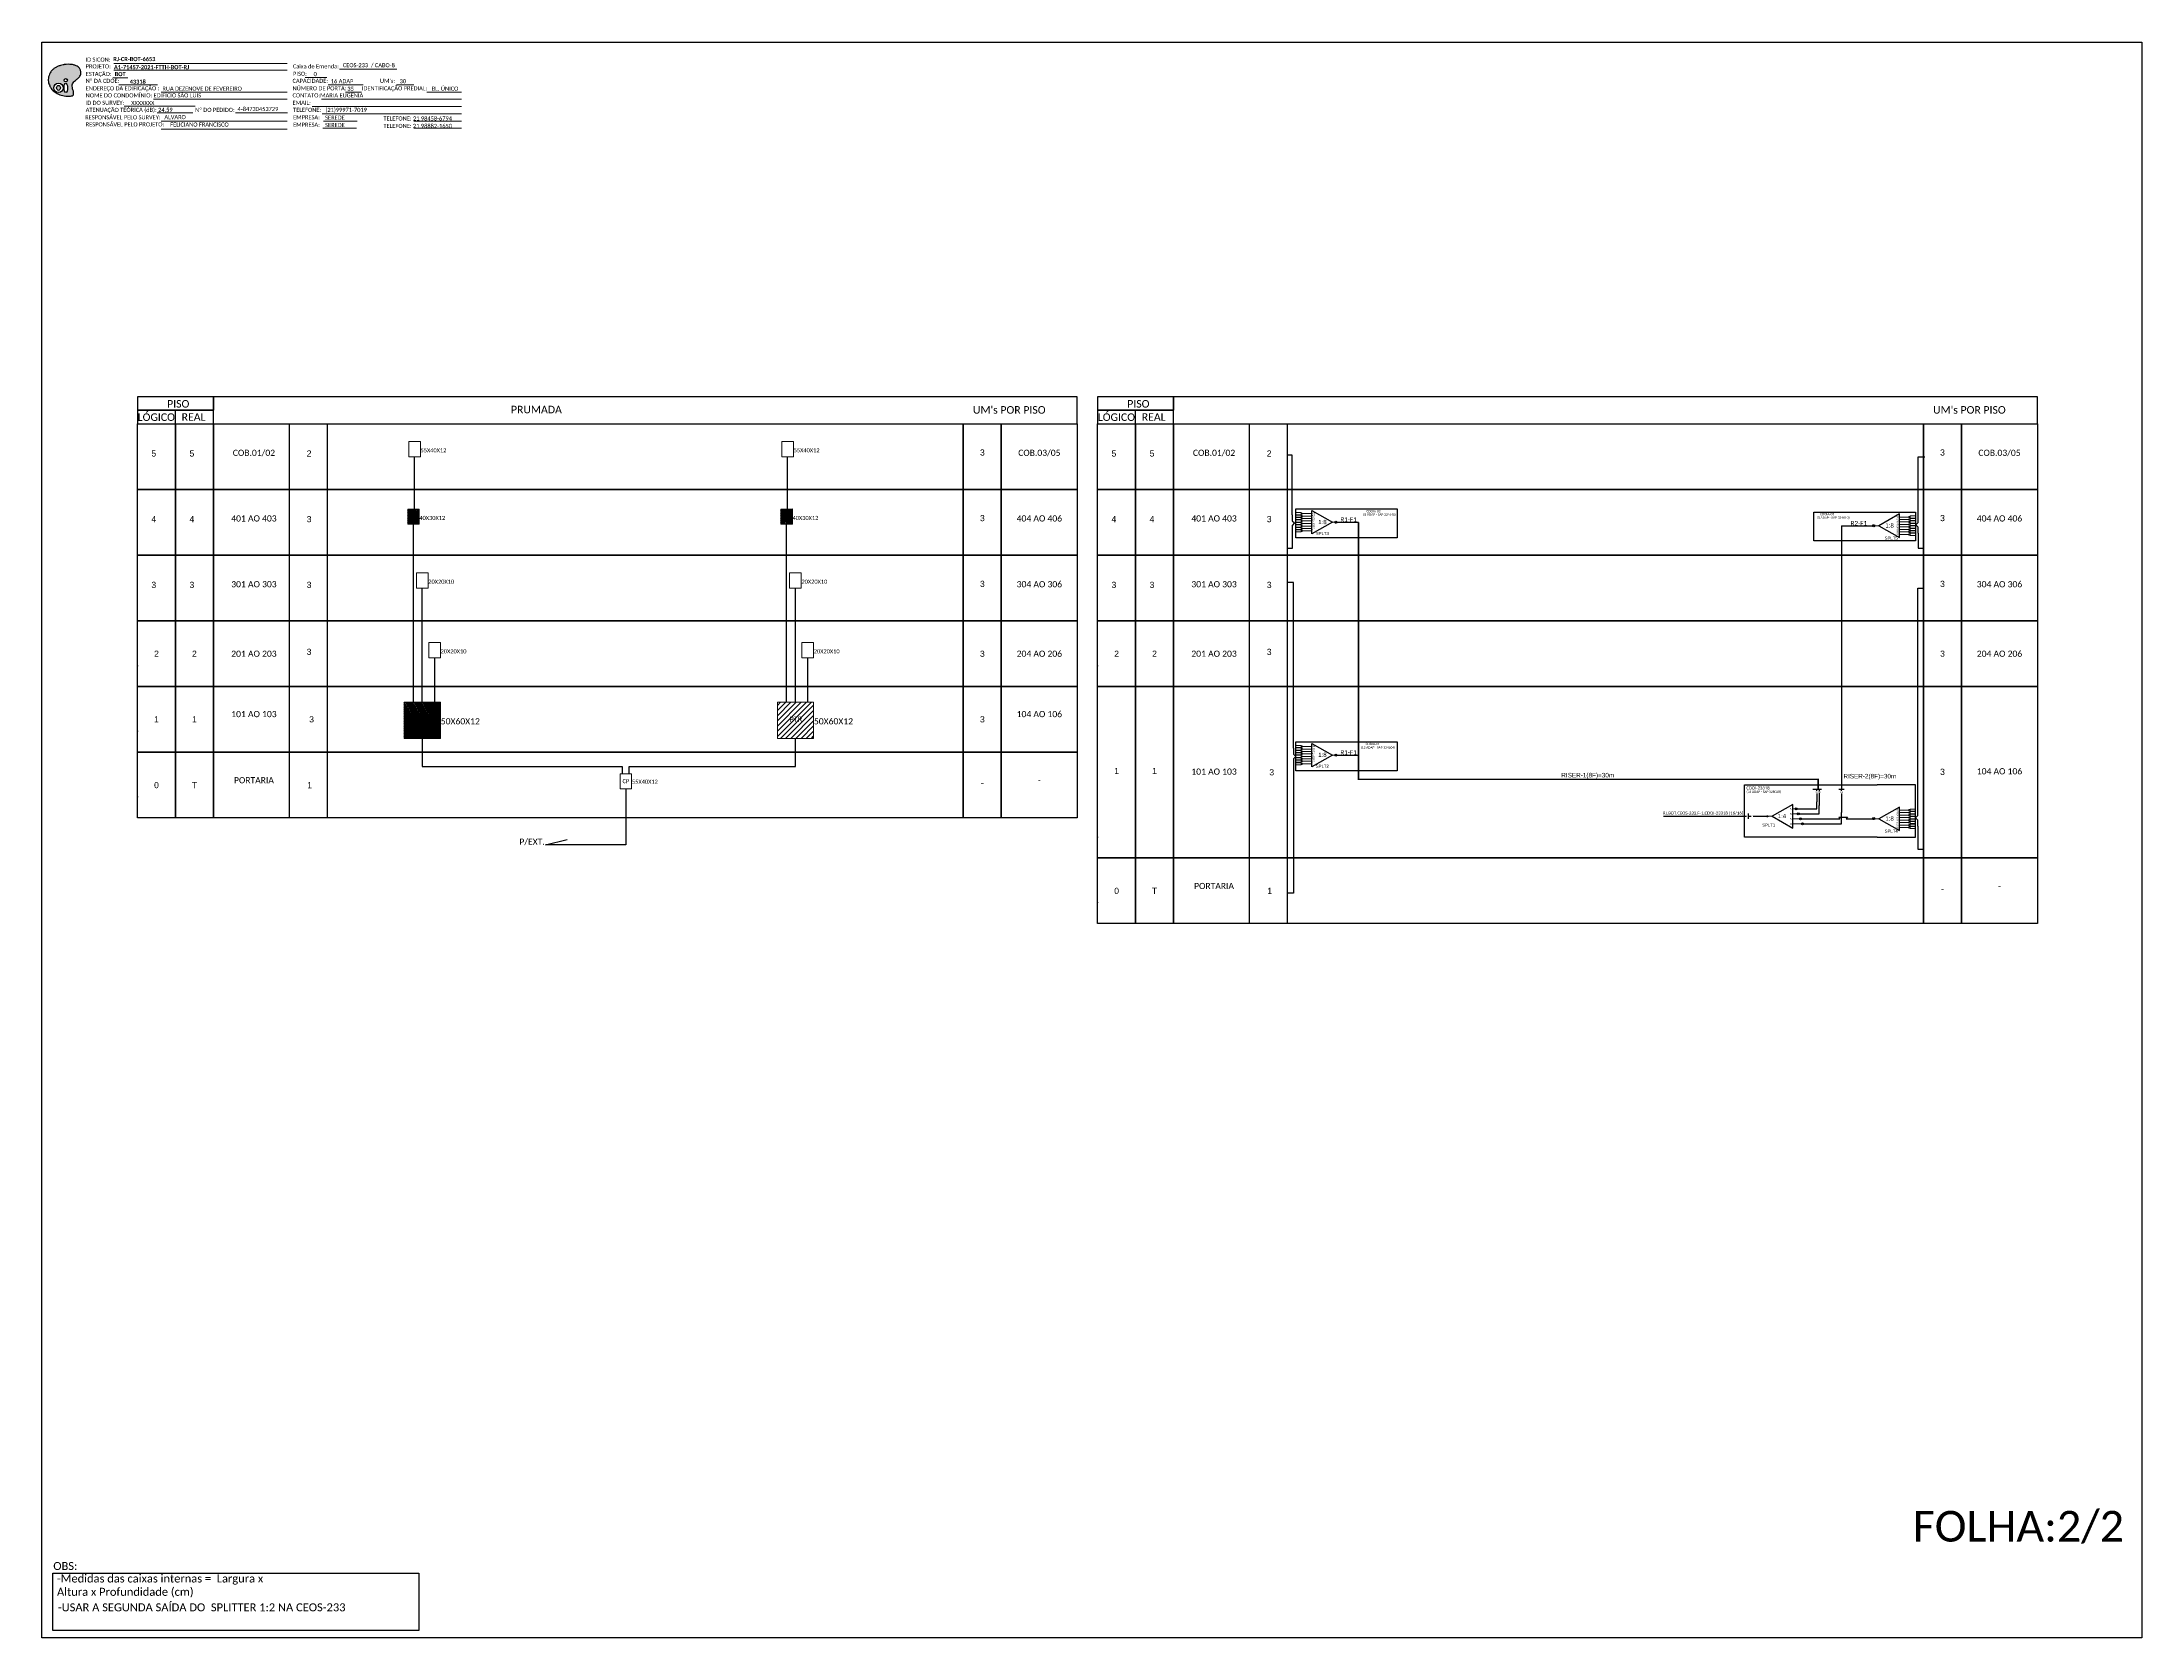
# Model space of a CAD drawing. Header units: metres. Extents: x -1362 to 1242, y -4 to 943.
# Drawn here: x -3 to 1242, y -4 to 943 of the extents above; entities that cross this region are included whole.
import ezdxf
from ezdxf.enums import TextEntityAlignment as Align

# ---------------------------------------------------------------- set-up
doc = ezdxf.new("R2010")
doc.units = ezdxf.units.M
doc.layers.add('AS BUILT', color=10, linetype='Continuous')
doc.styles.add('ARIAL', font='arial.ttf')
doc.styles.add('MtXpl_Calibri', font='calibri.ttf')
doc.styles.add('WMF-Calibri0', font='calibri.ttf')
doc.styles.add('WMF-Calibri1', font='calibrib.ttf')
pattern_1 = [(120, (-463.8412, -80.9736), (-0.6186669, -0.3571875), [])]

# ---------------------------------------------------------------- blocks, each defined once
blk = doc.blocks.new('SPLT_1-8_SC-APC')
at = {"color": 1, "lineweight": 0}
blk.add_lwpolyline([(-17.04, -7.55), (-19.26, -7.55)], dxfattribs=at)
at = {"color": 1}
blk.add_lwpolyline([(-7.37, -2.1), (-17.04, -7.55), (-7.37, -13), (-7.37, -2.1)], dxfattribs=at)
at = {"color": 3, "lineweight": 0}
for points in [[(-2.99, -3.51), (-7.37, -3.51)], [(-7.37, -4.66), (-2.99, -4.66)], [(-7.37, -5.82), (-2.99, -5.82)], [(-7.37, -6.97), (-2.99, -6.97)], [(-7.37, -8.12), (-2.99, -8.12)], [(-7.37, -9.28), (-2.99, -9.28)], [(-2.41, -3.02), (-2.41, -4)], [(-2.41, -3.02), (0, -3.02)], [(-2.41, -4), (0, -4)], [(-2.41, -4.17), (-2.41, -5.16)], [(-2.41, -4.17), (0, -4.17)], [(-2.41, -5.16), (0, -5.16)], [(-2.41, -5.32), (-2.41, -6.31)], [(-2.41, -5.32), (0, -5.32)], [(-2.41, -6.31), (0, -6.31)], [(-2.41, -6.48), (-2.41, -7.46)], [(-2.41, -6.48), (0, -6.48)], [(-2.41, -7.46), (0, -7.46)], [(-2.41, -7.63), (-2.41, -8.62)], [(-2.41, -7.63), (0, -7.63)], [(-2.41, -8.62), (0, -8.62)], [(-2.41, -8.78), (-2.41, -9.77)], [(-2.41, -8.78), (0, -8.78)], [(-2.41, -9.77), (0, -9.77)], [(-7.37, -10.43), (-2.99, -10.43)], [(-7.37, -11.58), (-2.99, -11.58)], [(-2.41, -9.94), (-2.41, -10.92)], [(-2.41, -9.94), (0, -9.94)], [(-2.41, -10.92), (0, -10.92)], [(-2.41, -11.09), (-2.41, -12.08)], [(-2.41, -11.09), (0, -11.09)], [(-2.41, -12.08), (0, -12.08)]]:
    blk.add_lwpolyline(points, dxfattribs=at)
for points in [[(-2.99, -3.22), (-2.41, -3.22), (-2.41, -3.8), (-2.99, -3.8)], [(-2.99, -4.38), (-2.41, -4.38), (-2.41, -4.95), (-2.99, -4.95)], [(-2.99, -5.53), (-2.41, -5.53), (-2.41, -6.1), (-2.99, -6.1)], [(-2.99, -6.68), (-2.41, -6.68), (-2.41, -7.26), (-2.99, -7.26)], [(-2.99, -7.84), (-2.41, -7.84), (-2.41, -8.41), (-2.99, -8.41)], [(-2.99, -8.99), (-2.41, -8.99), (-2.41, -9.56), (-2.99, -9.56)], [(-2.99, -10.14), (-2.41, -10.14), (-2.41, -10.72), (-2.99, -10.72)], [(-2.99, -11.3), (-2.41, -11.3), (-2.41, -11.87), (-2.99, -11.87)]]:
    blk.add_lwpolyline(points, close=True, dxfattribs=at)
at = {"color": 1, "style": 'ARIAL'}
for s, height, p in [('1:8', 2, (-13.91, -8.4)), ('S1', 0.75, (-8.74, -3.78)), ('S2', 0.75, (-8.74, -4.97)), ('S3', 0.75, (-8.74, -6.18)), ('S4', 0.75, (-8.74, -7.36)), ('S5', 0.75, (-8.74, -8.57)), ('S6', 0.75, (-8.74, -9.69)), ('S7', 0.75, (-8.74, -10.78)), ('S8', 0.75, (-8.74, -11.9))]:
    blk.add_text(s, height=height, dxfattribs=at).set_placement(p)
blk = doc.blocks.new('OI')
h = blk.add_hatch(color=40)
edge = h.paths.add_edge_path()
edge.add_spline(control_points=[(4.35, -0.67), (3.92, -0.99), (3.26, -1.5), (2.81, -2.59), (2.9, -3.5), (3.06, -4.27), (3.31, -4.85), (3.37, -5.39), (3.4, -5.88), (3.2, -6.4), (2.54, -6.61), (1.65, -6.63), (0.55, -6.67), (-0.56, -6.42), (-1.61, -6.14), (-2.77, -5.61), (-3.92, -4.77), (-4.89, -3.7), (-5.34, -2.65), (-5.6, -1.94), (-5.85, -0.96), (-5.71, 0.47), (-5.1, 2.02), (-4.14, 3.02), (-3.3, 3.61), (-2.37, 4.16), (-1.36, 4.44), (-0.56, 4.7), (0.79, 4.85), (2.24, 4.97), (3.79, 4.57), (4.67, 4.21), (5.44, 3.65), (5.76, 2.99), (6.03, 2.21), (6.01, 1.46), (5.72, 0.64), (5.31, 0.08), (4.88, -0.38), (4.51, -0.55), (4.35, -0.67)], knot_values=[0, 0, 0, 0, 1.60434, 2.417191, 3.427595, 4.282808, 4.776746, 5.304182, 5.888771, 6.258406, 6.858137, 7.79129, 8.986195, 10.124242, 11.187857, 12.242908, 13.953784, 15.414161, 16.515391, 17.349188, 17.675853, 19.552021, 21.515531, 22.568638, 23.63245, 24.621084, 25.782718, 26.745347, 27.142653, 29.870543, 31.004649, 31.921532, 32.709589, 33.801391, 34.042471, 35.192333, 35.971461, 36.628871, 37.254359, 37.836911, 37.836911, 37.836911, 37.836911], degree=3, periodic=0)
h.paths.add_polyline_path([(1.13, -0.87, -1), (-0.04, -0.87, -1)], flags=16)
edge = h.paths.add_edge_path(flags=16)
edge.add_ellipse((0.56, -3.59), major_axis=(-0.02, 1.71), ratio=0.361305, start_angle=0, end_angle=360)
h.paths.add_polyline_path([(-0.36, -3.62, -1), (-3.8, -3.62, -1)], flags=16)
edge = h.paths.add_edge_path(flags=0)
edge.add_ellipse((-2.08, -3.62), major_axis=(0, 0.885), ratio=0.758294, start_angle=0, end_angle=360)
at = {"color": 40}
for centre, radius in [((-2.08, -3.62), 1.72), ((0.54, -0.87), 0.587)]:
    blk.add_circle(centre, radius, dxfattribs=at)
blk.add_ellipse((-2.08, -3.62), major_axis=(0, 0.885), ratio=0.758294, start_param=-3.141592653589792, end_param=3.141592653589792, dxfattribs=at)
blk.add_ellipse((0.56, -3.59), major_axis=(-0.02, 1.71), ratio=0.361305, dxfattribs=at)
at = {"color": 40, "start_tangent": (-0.800898, -0.598801), "end_tangent": (-0.800898, -0.598801)}
blk.add_spline([(4.35, -0.67), (3.2, -1.78), (2.9, -2.54), (2.92, -3.55), (3.12, -4.38), (3.28, -4.85), (3.37, -5.37), (3.35, -5.95), (3.2, -6.29), (2.66, -6.55), (1.73, -6.63), (0.54, -6.62), (-0.58, -6.41), (-1.6, -6.11), (-2.56, -5.67), (-3.95, -4.67), (-4.89, -3.56), (-5.37, -2.56), (-5.64, -1.78), (-5.72, -1.46), (-5.63, 0.42), (-4.84, 2.22), (-4.13, 2.99), (-3.27, 3.62), (-2.4, 4.09), (-1.3, 4.47), (-0.37, 4.72), (0.02, 4.77), (2.75, 4.8), (3.85, 4.53), (4.69, 4.16), (5.31, 3.68), (5.85, 2.73), (5.93, 2.5), (5.94, 1.35), (5.67, 0.62), (5.29, 0.08), (4.84, -0.36), (4.35, -0.67)], degree=3, dxfattribs=at)

msp = doc.modelspace()

# ---------------------------------------------------------------- hatches: boundary and pattern name
h = msp.add_hatch()
h.set_pattern_fill('ANSI31', color=1, scale=0.225, angle=75, style=0)
h.set_pattern_definition(pattern_1)
h.paths.add_polyline_path([(217.4, 665.6), (213.4, 665.6), (213.4, 656.7), (220.2, 656.7), (220.2, 665.6)])
h.paths.add_polyline_path([(219.8, 658.6), (236.2, 658.6), (236.2, 662.3), (219.8, 662.3)], flags=9)
h = msp.add_hatch()
h.set_pattern_fill('ANSI31', color=1, scale=0.225, angle=75, style=0)
h.set_pattern_definition(pattern_1)
h.paths.add_polyline_path([(438.7, 665.6), (434.6, 665.6), (434.6, 656.7), (441.5, 656.7), (441.5, 665.6)])
h.paths.add_polyline_path([(441.1, 658.6), (457.5, 658.6), (457.5, 662.3), (441.1, 662.3)], flags=9)
h = msp.add_hatch(color=3)
h.dxf.hatch_style = 1
edge = h.paths.add_edge_path()
edge.add_arc((763.8, 657.8), 0.593, 0, 360)
h = msp.add_hatch(color=3)
h.dxf.hatch_style = 1
edge = h.paths.add_edge_path()
edge.add_arc((1082.8, 655.8), 0.593, 0, 360)
h = msp.add_hatch()
h.set_pattern_fill('ANSI31', color=1, scale=0.225, angle=75, style=0)
h.set_pattern_definition(pattern_1)
h.paths.add_polyline_path([(232.8, 551.2), (211.3, 551.2), (211.3, 529.7), (232.8, 529.7)])
h.paths.add_polyline_path([(217.4, 538.3), (225, 538.3), (225, 544.1), (217.4, 544.1)], flags=24)
h.paths.add_polyline_path([(232.3, 537), (257, 537), (257, 542.6), (232.3, 542.6)], flags=9)
h = msp.add_hatch()
h.set_pattern_fill('ANSI31', color=1, scale=0.681493, style=0)
h.set_pattern_definition([(45, (-932.129, 304.4935), (-1.5299958, 1.5299958), [])])
h.paths.add_polyline_path([(454.1, 529.7), (454.1, 551.2), (432.6, 551.2), (432.6, 529.7)])
h.paths.add_polyline_path([(439, 538.7), (448.3, 538.7), (448.3, 543.5), (439, 543.5)], flags=24)
h = msp.add_hatch(color=3)
h.dxf.hatch_style = 1
edge = h.paths.add_edge_path()
edge.add_arc((763.8, 519.8), 0.593, 0, 360)
h = msp.add_hatch(color=3)
h.dxf.hatch_style = 1
edge = h.paths.add_edge_path()
edge.add_arc((1036.8, 487.9), 0.593, 0, 360)
h = msp.add_hatch(color=3)
h.dxf.hatch_style = 1
edge = h.paths.add_edge_path()
edge.add_arc((1019.7, 483.5), 0.327, 0, 360)
h = msp.add_hatch(color=3)
h.dxf.hatch_style = 1
edge = h.paths.add_edge_path()
edge.add_arc((1038.1, 485), 0.593, 0, 360)
h = msp.add_hatch(color=3)
h.dxf.hatch_style = 1
edge = h.paths.add_edge_path()
edge.add_arc((1039.4, 482), 0.593, 0, 360)
h = msp.add_hatch(color=3)
h.dxf.hatch_style = 1
edge = h.paths.add_edge_path()
edge.add_arc((1040.6, 479.1), 0.593, 0, 360)
h = msp.add_hatch(color=3)
h.dxf.hatch_style = 1
edge = h.paths.add_edge_path()
edge.add_arc((1082.8, 482.1), 0.593, 0, 360)

# ---------------------------------------------------------------- linework, layer by layer
for points in [[(-3.5, 942.5), (1241.9, 942.5), (1241.9, -3.6), (-3.5, -3.6)], [(53.1, 724.2), (98.2, 724.2), (98.2, 732.2), (53.1, 732.2)], [(53.1, 716.2), (98.2, 716.2), (98.2, 724.2), (53.1, 724.2)], [(622.5, 724.2), (667.6, 724.2), (667.6, 732.2), (622.5, 732.2)], [(622.5, 716.2), (667.6, 716.2), (667.6, 724.2), (622.5, 724.2)], [(53.1, 716.2), (75.7, 716.2), (75.7, 677.3), (53.1, 677.3)], [(75.7, 716.2), (98.2, 716.2), (98.2, 677.3), (75.7, 677.3)], [(542.9, 716.2), (565.4, 716.2), (565.4, 677.3), (542.9, 677.3)], [(565.4, 716.2), (610.5, 716.2), (610.5, 677.3), (565.4, 677.3)], [(622.5, 716.2), (645.1, 716.2), (645.1, 677.3), (622.5, 677.3)], [(645.1, 716.2), (667.6, 716.2), (667.6, 677.3), (645.1, 677.3)], [(1112.3, 716.2), (1134.8, 716.2), (1134.8, 677.3), (1112.3, 677.3)], [(1134.8, 716.2), (1179.9, 716.2), (1179.9, 677.3), (1134.8, 677.3)], [(53.1, 677.3), (75.7, 677.3), (75.7, 638.3), (53.1, 638.3)], [(75.7, 677.3), (98.2, 677.3), (98.2, 638.3), (75.7, 638.3)], [(542.9, 677.3), (565.4, 677.3), (565.4, 638.3), (542.9, 638.3)], [(565.4, 677.3), (610.5, 677.3), (610.5, 638.3), (565.4, 638.3)], [(622.5, 677.3), (645.1, 677.3), (645.1, 638.3), (622.5, 638.3)], [(645.1, 677.3), (667.6, 677.3), (667.6, 638.3), (645.1, 638.3)], [(1112.3, 677.3), (1134.8, 677.3), (1134.8, 638.3), (1112.3, 638.3)], [(1134.8, 677.3), (1179.9, 677.3), (1179.9, 638.3), (1134.8, 638.3)], [(53.1, 638.3), (75.7, 638.3), (75.7, 599.4), (53.1, 599.4)], [(75.7, 638.3), (98.2, 638.3), (98.2, 599.4), (75.7, 599.4)], [(542.9, 638.3), (565.4, 638.3), (565.4, 599.4), (542.9, 599.4)], [(565.4, 638.3), (610.5, 638.3), (610.5, 599.4), (565.4, 599.4)], [(622.5, 638.3), (645.1, 638.3), (645.1, 599.4), (622.5, 599.4)], [(645.1, 638.3), (667.6, 638.3), (667.6, 599.4), (645.1, 599.4)], [(1112.3, 638.3), (1134.8, 638.3), (1134.8, 599.4), (1112.3, 599.4)], [(1134.8, 638.3), (1179.9, 638.3), (1179.9, 599.4), (1134.8, 599.4)], [(53.1, 599.4), (75.7, 599.4), (75.7, 560.4), (53.1, 560.4)], [(75.7, 599.4), (98.2, 599.4), (98.2, 560.4), (75.7, 560.4)], [(542.9, 599.4), (565.4, 599.4), (565.4, 560.4), (542.9, 560.4)], [(565.4, 599.4), (610.5, 599.4), (610.5, 560.4), (565.4, 560.4)], [(622.5, 599.4), (645.1, 599.4), (645.1, 560.4), (622.5, 560.4)], [(645.1, 599.4), (667.6, 599.4), (667.6, 560.4), (645.1, 560.4)], [(1112.3, 599.4), (1134.8, 599.4), (1134.8, 560.4), (1112.3, 560.4)], [(1134.8, 599.4), (1179.9, 599.4), (1179.9, 560.4), (1134.8, 560.4)], [(53.1, 560.4), (75.7, 560.4), (75.7, 521.5), (53.1, 521.5)], [(75.7, 560.4), (98.2, 560.4), (98.2, 521.5), (75.7, 521.5)], [(542.9, 560.4), (565.4, 560.4), (565.4, 521.5), (542.9, 521.5)], [(565.4, 560.4), (610.5, 560.4), (610.5, 521.5), (565.4, 521.5)], [(622.5, 560.4), (645.1, 560.4), (645.1, 458.8), (622.5, 458.8)], [(645.1, 560.4), (667.6, 560.4), (667.6, 458.8), (645.1, 458.8)], [(1112.3, 560.4), (1134.8, 560.4), (1134.8, 458.8), (1112.3, 458.8)], [(1134.8, 560.4), (1179.9, 560.4), (1179.9, 458.8), (1134.8, 458.8)], [(53.1, 521.5), (75.7, 521.5), (75.7, 482.5), (53.1, 482.5)], [(75.7, 521.5), (98.2, 521.5), (98.2, 482.5), (75.7, 482.5)], [(542.9, 521.5), (565.4, 521.5), (565.4, 482.5), (542.9, 482.5)], [(565.4, 521.5), (610.5, 521.5), (610.5, 482.5), (565.4, 482.5)], [(622.5, 458.8), (645.1, 458.8), (645.1, 419.9), (622.5, 419.9)], [(645.1, 458.8), (667.6, 458.8), (667.6, 419.9), (645.1, 419.9)], [(1112.3, 458.8), (1134.8, 458.8), (1134.8, 419.9), (1112.3, 419.9)], [(1134.8, 458.8), (1179.9, 458.8), (1179.9, 419.9), (1134.8, 419.9)]]:
    msp.add_lwpolyline(points, close=True)
at = {"lineweight": 0}
for points in [[(39.1, 929.9), (141.9, 929.9)], [(39.2, 925.8), (142, 925.8)], [(173, 926.5), (207, 926.5)], [(38.5, 921.4), (47.4, 921.4)], [(67.2, 912.9), (142, 912.9)], [(152.6, 921.5), (165.4, 921.5)], [(166.2, 917.2), (187, 917.2)], [(45.2, 904.5), (87.3, 904.5)], [(62.6, 908.7), (142, 908.7)], [(156.8, 904.3), (245.2, 904.3)], [(162.3, 908.7), (245.2, 908.7)], [(162.6, 899.9), (245.2, 899.9)]]:
    msp.add_lwpolyline(points, dxfattribs=at)
at = {"color": 7, "lineweight": 0}
for points in [[(42.1, 917.2), (65.1, 917.2)], [(176.5, 912.9), (185.9, 912.9)], [(206.7, 917.2), (217.1, 917.2)], [(224.8, 912.9), (245.2, 912.9)], [(64.9, 900.5), (85.9, 900.5)], [(111.3, 900.5), (142.1, 900.5)], [(67.2, 895.7), (142, 895.7)], [(67.2, 890.9), (142, 890.9)], [(163, 891.5), (183, 891.5)], [(163.5, 895.7), (183.5, 895.7)], [(217.1, 895.7), (245.2, 895.7)], [(217.1, 891.5), (245.2, 891.5)]]:
    msp.add_lwpolyline(points, dxfattribs=at)
for points in [[(75.7, 716.2), (75.7, 724.2)], [(610.5, 732.2), (98.2, 732.2), (98.2, 732.2), (98.2, 724.2)], [(610.5, 716.2), (610.5, 732.2)], [(645.1, 716.2), (645.1, 724.2)], [(1179.9, 732.2), (667.6, 732.2), (667.6, 732.2), (667.6, 724.2)], [(1179.9, 716.2), (1179.9, 732.2)], [(98.2, 716.2), (542.9, 716.2)], [(542.9, 677.3), (98.2, 677.3), (98.2, 716.2), (542.9, 716.2)], [(98.2, 716.2), (542.9, 716.2)], [(143.3, 482.5), (143.3, 716.2)], [(165.8, 482.5), (165.8, 716.2)], [(542.9, 716.2), (542.9, 677.3)], [(667.6, 716.2), (1112.3, 716.2)], [(1112.3, 677.3), (667.6, 677.3), (667.6, 716.2), (1112.3, 716.2)], [(667.6, 716.2), (1112.3, 716.2)], [(712.7, 419.9), (712.7, 716.2)], [(735.2, 419.9), (735.2, 716.2)], [(1112.3, 716.2), (1112.3, 677.3)], [(98.2, 677.3), (542.9, 677.3)], [(542.9, 638.3), (98.2, 638.3), (98.2, 677.3), (542.9, 677.3)], [(98.2, 677.3), (542.9, 677.3)], [(542.9, 677.3), (542.9, 638.3)], [(667.6, 677.3), (1112.3, 677.3)], [(1112.3, 638.3), (667.6, 638.3), (667.6, 677.3), (1112.3, 677.3)], [(667.6, 677.3), (1112.3, 677.3)], [(1112.3, 677.3), (1112.3, 638.3)], [(98.2, 638.3), (542.9, 638.3)], [(542.9, 599.4), (98.2, 599.4), (98.2, 638.3), (542.9, 638.3)], [(98.2, 638.3), (542.9, 638.3)], [(542.9, 638.3), (542.9, 599.4)], [(667.6, 638.3), (1112.3, 638.3)], [(1112.3, 599.4), (667.6, 599.4), (667.6, 638.3), (1112.3, 638.3)], [(667.6, 638.3), (1112.3, 638.3)], [(1112.3, 638.3), (1112.3, 599.4)], [(542.9, 560.4), (98.2, 560.4), (98.2, 599.4), (542.9, 599.4)], [(275.5, 599.4), (230.4, 599.4)], [(472.3, 599.4), (427.2, 599.4)], [(542.9, 599.4), (542.9, 560.4)], [(1112.3, 560.4), (667.6, 560.4), (667.6, 599.4), (1112.3, 599.4)], [(1041.7, 599.4), (996.6, 599.4)], [(1112.3, 599.4), (1112.3, 560.4)], [(542.9, 521.5), (98.2, 521.5), (98.2, 560.4), (542.9, 560.4)], [(542.9, 560.4), (542.9, 521.5)], [(1112.3, 458.8), (667.6, 458.8), (667.6, 560.4), (1112.3, 560.4)], [(1112.3, 560.4), (1112.3, 458.8)], [(542.9, 482.5), (98.2, 482.5), (98.2, 521.5), (542.9, 521.5)], [(542.9, 521.5), (542.9, 482.5)], [(1112.3, 419.9), (667.6, 419.9), (667.6, 458.8), (1112.3, 458.8)], [(1112.3, 458.8), (1112.3, 419.9)]]:
    msp.add_lwpolyline(points)
at = {"color": 0, "lineweight": 0}
for points in [[(214, 705.7), (220.9, 705.7), (220.9, 696.7), (214, 696.7)], [(435.3, 705.7), (442.2, 705.7), (442.2, 696.7), (435.3, 696.7)], [(218.6, 627.8), (225.5, 627.8), (225.5, 618.8), (218.6, 618.8)], [(439.9, 627.8), (446.8, 627.8), (446.8, 618.8), (439.9, 618.8)], [(225.9, 586.5), (232.8, 586.5), (232.8, 577.5), (225.9, 577.5)], [(447.2, 586.5), (454.1, 586.5), (454.1, 577.5), (447.2, 577.5)], [(339.3, 508.7), (346.2, 508.7), (346.2, 499.7), (339.3, 499.7)]]:
    msp.add_lwpolyline(points, close=True, dxfattribs=at)
at = {"color": 3}
for points in [[(738, 662.3), (738, 697.7), (735.2, 697.7)], [(217.4, 665.6), (217.4, 696.7)], [(438.7, 665.6), (438.7, 696.7)], [(1109.2, 663), (1109.2, 696.7), (1113.1, 696.7)], [(738, 662.3), (738, 658.7), (739.4, 657.4), (738, 656), (738, 650.7)], [(1109.2, 651.4), (1109.2, 655), (1107.8, 656.3), (1109.2, 657.7), (1109.2, 663)], [(216.8, 551.2), (216.8, 656.7)], [(438.1, 551.2), (438.1, 656.7)], [(738, 650.7), (738, 642.3), (735.2, 642.3)], [(1109.2, 651.4), (1109.2, 642.4), (1112.3, 642.4)], [(222, 551.2), (222, 618.8)], [(443.3, 551.2), (443.3, 618.8)], [(738.7, 523.9), (738.7, 622.2), (735.2, 622.2)], [(1109, 496.8), (1109, 618.8), (1112.3, 618.8)], [(229.4, 551.2), (229.4, 577.5)], [(450.7, 551.2), (450.7, 577.5)], [(222, 529.7), (222, 513.1), (340.6, 513.1), (340.6, 508.7)], [(344.8, 508.7), (344.8, 513.1), (443.3, 513.1), (443.3, 529.7)], [(738.7, 523.9), (738.7, 520.3), (740.1, 519), (738.7, 517.6), (738.7, 512.3)], [(738.7, 512.3), (738.7, 438), (735.2, 438)], [(342.8, 499.7), (342.8, 466.5), (295.1, 466.5), (308, 469.8)], [(1109, 477.7), (1109, 481.3), (1107.6, 482.6), (1109, 484), (1109, 489.4)], [(1109, 489.4), (1109, 496.8)], [(1008.4, 483.5), (1009.9, 483.5)], [(1011.3, 483.5), (1014.3, 483.5)], [(1014.2, 483.5), (1019.7, 483.5)], [(1109, 477.7), (1109, 468.3)], [(1109, 468.3), (1109, 464.1), (1112.3, 464.1)]]:
    msp.add_lwpolyline(points, dxfattribs=at)
at = {"color": 1, "lineweight": 0}
for points in [[(213.4, 665.6), (220.2, 665.6), (220.2, 656.7), (213.4, 656.7)], [(434.6, 665.6), (441.5, 665.6), (441.5, 656.7), (434.6, 656.7)], [(211.3, 551.2), (232.8, 551.2), (232.8, 529.7), (211.3, 529.7)], [(432.6, 551.2), (454.1, 551.2), (454.1, 529.7), (432.6, 529.7)]]:
    msp.add_lwpolyline(points, close=True, dxfattribs=at)
at = {"color": 1}
for points in [[(740.1, 665.7), (800.2, 665.7), (800.2, 648.6), (740.1, 648.6)], [(1047.3, 663.9), (1107.5, 663.9), (1107.5, 646.9), (1047.3, 646.9)], [(740.1, 527.6), (800.2, 527.6), (800.2, 510.5), (740.1, 510.5)]]:
    msp.add_lwpolyline(points, close=True, dxfattribs=at)
at = {"color": 3, "lineweight": 0}
for points in [[(743.2, 663.6), (740.1, 663.6)], [(743.2, 662.3), (740.1, 662.3)], [(743.2, 662.1), (740.1, 662.1)], [(743.2, 660.9), (740.1, 660.9)], [(743.2, 660.7), (740.1, 660.7)], [(743.2, 663.6), (743.2, 662.3)], [(743.2, 662.1), (743.2, 660.9)], [(743.2, 660.7), (743.2, 659.4)], [(743.9, 663), (749.5, 663)], [(749.5, 661.5), (743.9, 661.5)], [(743.2, 659.4), (740.1, 659.4)], [(743.2, 659.2), (740.1, 659.2)], [(743.2, 657.9), (740.1, 657.9)], [(743.2, 657.7), (740.1, 657.7)], [(743.2, 656.5), (740.1, 656.5)], [(743.2, 656.3), (740.1, 656.3)], [(743.2, 655), (740.1, 655)], [(743.2, 654.8), (740.1, 654.8)], [(743.2, 653.5), (740.1, 653.5)], [(743.2, 653.3), (740.1, 653.3)], [(743.2, 652.1), (740.1, 652.1)], [(743.2, 659.2), (743.2, 657.9)], [(743.2, 657.7), (743.2, 656.5)], [(743.2, 656.3), (743.2, 655)], [(743.2, 654.8), (743.2, 653.5)], [(743.2, 653.3), (743.2, 652.1)], [(749.5, 660), (743.9, 660)], [(749.5, 658.6), (743.9, 658.6)], [(749.5, 657.1), (743.9, 657.1)], [(749.5, 655.6), (743.9, 655.6)], [(749.5, 654.2), (743.9, 654.2)], [(749.5, 652.7), (743.9, 652.7)], [(743.2, 525.5), (740.1, 525.5)], [(743.2, 524.3), (740.1, 524.3)], [(743.2, 524.1), (740.1, 524.1)], [(743.2, 525.5), (743.2, 524.3)], [(743.2, 524.1), (743.2, 522.8)], [(743.9, 524.9), (749.5, 524.9)], [(749.5, 523.4), (743.9, 523.4)], [(743.2, 522.8), (740.1, 522.8)], [(743.2, 522.6), (740.1, 522.6)], [(743.2, 521.3), (740.1, 521.3)], [(743.2, 521.1), (740.1, 521.1)], [(743.2, 519.9), (740.1, 519.9)], [(743.2, 519.7), (740.1, 519.7)], [(743.2, 518.4), (740.1, 518.4)], [(743.2, 518.2), (740.1, 518.2)], [(743.2, 516.9), (740.1, 516.9)], [(743.2, 516.7), (740.1, 516.7)], [(743.2, 515.5), (740.1, 515.5)], [(743.2, 515.2), (740.1, 515.2)], [(743.2, 514), (740.1, 514)], [(743.2, 522.6), (743.2, 521.3)], [(743.2, 521.1), (743.2, 519.9)], [(743.2, 519.7), (743.2, 518.4)], [(743.2, 518.2), (743.2, 516.9)], [(743.2, 516.7), (743.2, 515.5)], [(743.2, 515.2), (743.2, 514)], [(749.5, 522), (743.9, 522)], [(749.5, 520.5), (743.9, 520.5)], [(749.5, 519), (743.9, 519)], [(749.5, 517.6), (743.9, 517.6)], [(749.5, 516.1), (743.9, 516.1)], [(749.5, 514.6), (743.9, 514.6)]]:
    msp.add_lwpolyline(points, dxfattribs=at)
for points in [[(743.9, 663.3), (743.2, 663.3), (743.2, 662.6), (743.9, 662.6)], [(743.9, 661.9), (743.2, 661.9), (743.2, 661.1), (743.9, 661.1)], [(743.9, 660.4), (743.2, 660.4), (743.2, 659.7), (743.9, 659.7)], [(743.9, 658.9), (743.2, 658.9), (743.2, 658.2), (743.9, 658.2)], [(743.9, 657.5), (743.2, 657.5), (743.2, 656.7), (743.9, 656.7)], [(743.9, 656), (743.2, 656), (743.2, 655.3), (743.9, 655.3)], [(743.9, 654.5), (743.2, 654.5), (743.2, 653.8), (743.9, 653.8)], [(743.9, 653.1), (743.2, 653.1), (743.2, 652.3), (743.9, 652.3)], [(743.9, 525.3), (743.2, 525.3), (743.2, 524.5), (743.9, 524.5)], [(743.9, 523.8), (743.2, 523.8), (743.2, 523.1), (743.9, 523.1)], [(743.9, 522.3), (743.2, 522.3), (743.2, 521.6), (743.9, 521.6)], [(743.9, 520.9), (743.2, 520.9), (743.2, 520.1), (743.9, 520.1)], [(743.9, 519.4), (743.2, 519.4), (743.2, 518.7), (743.9, 518.7)], [(743.9, 517.9), (743.2, 517.9), (743.2, 517.2), (743.9, 517.2)], [(743.9, 516.5), (743.2, 516.5), (743.2, 515.7), (743.9, 515.7)], [(743.9, 515), (743.2, 515), (743.2, 514.3), (743.9, 514.3)]]:
    msp.add_lwpolyline(points, close=True, dxfattribs=at)
at = {"color": 1}
for points in [[(749.5, 664.8), (761.8, 657.8), (749.5, 650.9), (749.5, 664.8)], [(749.5, 526.7), (761.8, 519.8), (749.5, 512.8), (749.5, 526.7)], [(1084.8, 471.2), (1006.1, 471.2), (1006.1, 502.1), (1084.8, 502.1)], [(1107.5, 476.2), (1107.5, 502.1), (1084.8, 502.1)], [(1034.8, 490.4), (1022.5, 483.5), (1034.8, 476.5), (1034.8, 490.4)], [(1008.4, 485.1), (1008.4, 482)], [(1084.8, 471.2), (1107.5, 471.2), (1107.5, 477.5)]]:
    msp.add_lwpolyline(points, dxfattribs=at)
at = {"color": 1, "lineweight": 0}
for points in [[(763.8, 657.8), (761.8, 657.8)], [(763.8, 519.8), (761.8, 519.8)], [(1022.5, 483.5), (1019.7, 483.5)]]:
    msp.add_lwpolyline(points, dxfattribs=at)
at = {"color": 5}
for points in [[(763.9, 657.8), (777.3, 657.8)], [(763.9, 519.8), (777.3, 519.8)], [(1046.7, 499.6), (1051.9, 499.6)], [(1050.5, 499.6), (1050.5, 498.5)], [(1036.6, 487.9), (1049, 487.9), (1049, 492.1)], [(1037.9, 485), (1050.5, 485), (1050.5, 490)], [(1049, 497.1), (1049, 492.1)], [(1050.5, 497.2), (1050.5, 490)]]:
    msp.add_lwpolyline(points, dxfattribs=at)
at = {"color": 5, "const_width": 0.9}
for points in [[(777.3, 519.8), (777.3, 657.8)], [(777.3, 519.8), (777.3, 505.4), (934.7, 505.4)], [(1049.9, 499.6), (1049.9, 505.4), (934.7, 505.4)]]:
    msp.add_lwpolyline(points, dxfattribs=at)
at = {"color": 6, "const_width": 0.9}
msp.add_lwpolyline([(1063.8, 499.6), (1063.8, 655.8)], dxfattribs=at)
at = {"color": 6}
for points in [[(1063.7, 655.8), (1083.5, 655.8)], [(1062.2, 499.6), (1065.2, 499.6)], [(1062.4, 499.6), (1065.2, 499.6)], [(1040.4, 479.1), (1063.8, 479.1), (1063.8, 485.8)], [(1063.8, 497.1), (1063.8, 485.8)]]:
    msp.add_lwpolyline(points, dxfattribs=at)
at = {"color": 1, "const_width": 0.72}
msp.add_lwpolyline([(1007.4, 483.5), (958.1, 483.5)], dxfattribs=at)
at = {"color": 7}
for points in [[(1039.2, 482), (1062.8, 482)], [(1062.1, 482.9), (1062.8, 482)], [(1062.1, 482.9), (1067.2, 482.9)], [(1067.2, 482.9), (1066.5, 482)], [(1066.5, 482), (1082.9, 482)]]:
    msp.add_lwpolyline(points, dxfattribs=at)
at = {"color": 10}
msp.add_lwpolyline([(2.9, 34.8), (219.9, 34.8), (219.9, 0.7), (2.9, 0.7)], close=True, dxfattribs=at)
at = {"color": 3}
for centre, radius in [((763.8, 657.8), 0.593), ((1082.8, 655.8), 0.593), ((763.8, 519.8), 0.593), ((1036.8, 487.9), 0.593), ((1019.7, 483.5), 0.327), ((1038.1, 485), 0.593), ((1039.4, 482), 0.593), ((1040.6, 479.1), 0.593), ((1082.8, 482.1), 0.593)]:
    msp.add_circle(centre, radius, dxfattribs=at)
for p in [(53.1, 572.8), (622.5, 572.8), (53.1, 533.9), (53.1, 495), (622.5, 471.2), (622.5, 432.3)]:
    msp.add_point(p)
at = {"layer": 'AS BUILT', "color": 5}
msp.add_lwpolyline([(1049.1, 498.6), (1049.1, 499.6)], dxfattribs=at)
at = {"layer": 'AS BUILT', "color": 6}
msp.add_lwpolyline([(1063.8, 498.6), (1063.8, 499.6)], dxfattribs=at)
at = {"layer": 'AS BUILT', "color": 0, "lineweight": 0}
for points in [[(1036.6, 487.9), (1034.8, 487.9)], [(1034.8, 485), (1037.9, 485)], [(1034.8, 482), (1039.2, 482)], [(1034.8, 479.1), (1040.4, 479.1)]]:
    msp.add_lwpolyline(points, dxfattribs=at)

# ---------------------------------------------------------------- block references
at = {"color": 7, "xscale": 1.643466237144902, "yscale": 1.643466237145049, "zscale": 1.64346623714505, "rotation": 0.1532896023948294}
msp.add_blockref('OI', (9.7, 921.3), dxfattribs=at)
at = {"color": 3, "xscale": 1.274823155906779, "yscale": 1.274823155906654, "zscale": 1.27482315590671}
for p in [(1107.5, 665.4), (1107.5, 491.6)]:
    msp.add_blockref('SPLT_1-8_SC-APC', p, dxfattribs=at)

# ---------------------------------------------------------------- texts
at = {"lineweight": 0, "style": 'WMF-Calibri0'}
for s, height, p in [('ID SICON:', 2.43, (22.3, 930.9)), ('PROJETO:', 2.43, (22.4, 926.9)), ('ESTAÇÃO:', 2.43, (22.4, 922.4)), ('Caixa de Emenda:', 2.427, (145.3, 926.9)), ('PISO:', 2.43, (145.4, 922.5)), ('ENDEREÇO DA EDIFICAÇÃO :', 2.427, (22.4, 913.9)), ('NOME DO CONDOMÍNIO: EDIFÍCIO SÃO LUIS', 2.427, (22.4, 909.7)), ('CAPACIDADE:', 2.427, (145.1, 918.3)), ('CONTATO:MARIA EUGÊNIA', 2.427, (145.1, 909.7)), ('ATENUAÇÃO TEÓRICA (dB): 24,59', 2.427, (22.4, 901.1)), ('ID DO SURVEY:', 2.427, (22.4, 905.3)), ('XXXXXXX', 2.43, (49.4, 905.2)), ('EMAIL: ', 2.43, (145.1, 905.3)), ('TELEFONE:   (21)99971-7019', 2.427, (145.4, 901.1))]:
    msp.add_text(s, height=height, dxfattribs=at).set_placement(p)
for s, height, style, p in [('RJ-CR-BOT-6653', 2.427, 'WMF-Calibri1', (38.8, 931.2)), ('A1-71457-2021-FTTH-BOT-RJ', 2.427, 'WMF-Calibri1', (39.2, 926.4)), ('BOT', 2.43, 'WMF-Calibri1', (39.6, 922.3)), ('0', 2.43, 'WMF-Calibri0', (157.6, 922.3)), ('CEOS-233  / CABO-8', 2.427, 'WMF-Calibri0', (174.9, 927.6)), ('RUA DEZENOVE DE FEVEREIRO', 2.427, 'WMF-Calibri0', (67.9, 913.7)), ('16 ADAP', 2.43, 'WMF-Calibri0', (167.8, 918.1)), ('  LÓGICO', 4.48, 'WMF-Calibri0', (50.1, 717.9)), ('     PISO', 4.48, 'WMF-Calibri0', (62.8, 725.8)), ('    REAL', 4.48, 'WMF-Calibri0', (73, 718)), ('PRUMADA', 4.48, 'WMF-Calibri0', (274.6, 722.4)), ("UM's POR PISO", 4.478, 'WMF-Calibri0', (548.6, 722.2)), ('  LÓGICO', 4.48, 'WMF-Calibri0', (619.5, 717.9)), ('     PISO', 4.48, 'WMF-Calibri0', (632.2, 725.8)), ('    REAL', 4.48, 'WMF-Calibri0', (642.4, 718)), ("UM's POR PISO", 4.478, 'WMF-Calibri0', (1118, 722.2)), ('55X40X12', 2.41, 'WMF-Calibri0', (221, 699.3)), ('55X40X12', 2.41, 'WMF-Calibri0', (221, 699.3)), ('55X40X12', 2.41, 'WMF-Calibri0', (442.3, 699.3)), ('55X40X12', 2.41, 'WMF-Calibri0', (442.3, 699.3)), ('40X30X12', 2.41, 'WMF-Calibri0', (220.3, 659.2)), ('40X30X12', 2.41, 'WMF-Calibri0', (441.6, 659.2)), ('20X20X10', 2.41, 'WMF-Calibri0', (225.6, 621.4)), ('20X20X10', 2.41, 'WMF-Calibri0', (446.9, 621.4)), ('20X20X10', 2.41, 'WMF-Calibri0', (232.9, 580.1)), ('20X20X10', 2.41, 'WMF-Calibri0', (454.2, 580.1)), ('50X60X12', 3.65, 'WMF-Calibri0', (233, 538)), ('PTR', 3.16, 'WMF-Calibri0', (439.8, 539.5)), ('50X60X12', 3.65, 'WMF-Calibri0', (454.3, 538)), ('CP', 2.41, 'WMF-Calibri0', (340.8, 503.1)), ('CP', 2.41, 'WMF-Calibri0', (340.8, 503.1)), ('55X40X12', 2.41, 'WMF-Calibri0', (346.4, 502.8)), ('55X40X12', 2.41, 'WMF-Calibri0', (346.4, 502.8)), ('P/EXT.', 3.65, 'WMF-Calibri0', (279.6, 466.6))]:
    msp.add_text(s, height=height, dxfattribs=dict(style=style)).set_placement(p)
at = {"color": 7, "lineweight": 0, "style": 'WMF-Calibri0'}
for s, height, p in [('Nº DA CDOE:', 2.427, (22.4, 918.3)), ('NÚMERO DE PORTA:', 2.427, (145.1, 913.9)), ('IDENTIFICAÇÃO PREDIAL:', 2.427, (186.2, 913.9)), ("UM's:", 2.43, (196.9, 918.3)), ('RESPONSÁVEL PELO SURVEY:', 2.427, (22.1, 896.7)), ('ALVARO', 2.43, (69.1, 896.8)), ('Nº DO PEDIDO:', 2.427, (87.3, 901.1)), ('EMPRESA:', 2.43, (145.4, 896.7)), ('TELEFONE: 21 98458-6794', 2.427, (199, 896)), ('RESPONSÁVEL PELO PROJETO:', 2.427, (22.4, 892.5)), ('FELICIANO FRANCISCO', 2.427, (72.5, 892.4)), ('EMPRESA:', 2.43, (145.4, 892.3)), ('TELEFONE: 21 98882-1650 ', 2.427, (199, 891.6))]:
    msp.add_text(s, height=height, dxfattribs=at).set_placement(p)
at = {"color": 7, "style": 'WMF-Calibri1'}
msp.add_text('43318', height=2.43, dxfattribs=at).set_placement((53.3, 917.8), align=Align.CENTER)
at = {"color": 7, "style": 'WMF-Calibri0'}
for s, height, p in [('35', 2.43, (177.6, 913.6)), ('30', 2.43, (208.6, 918.1)), ('BL. ÚNICO', 2.43, (227.6, 913.7)), ('4-84730453729', 2.427, (112.5, 901.6)), ('SEREDE', 2.43, (164.4, 896.5)), ('SEREDE', 2.43, (164.4, 892.1)), ('CP', 3.79, (218, 539.3))]:
    msp.add_text(s, height=height, dxfattribs=at).set_placement(p)
for s, height, style, p in [('5', 3.65, 'ARIAL', (62.8, 698.6)), ('5', 3.65, 'ARIAL', (85.4, 698.6)), ('COB.01/02', 3.65, 'WMF-Calibri0', (122.2, 699)), ('2', 3.65, 'ARIAL', (154.9, 698.6)), ('3', 3.65, 'ARIAL', (554.2, 699.2)), ('COB.03/05', 3.65, 'WMF-Calibri0', (588, 699)), ('5', 3.65, 'ARIAL', (632.2, 698.6)), ('5', 3.65, 'ARIAL', (654.8, 698.6)), ('COB.01/02', 3.65, 'WMF-Calibri0', (691.6, 699)), ('2', 3.65, 'ARIAL', (724.3, 698.6)), ('3', 3.65, 'ARIAL', (1123.6, 699.2)), ('COB.03/05', 3.65, 'WMF-Calibri0', (1157.4, 699)), ('4', 3.65, 'ARIAL', (62.8, 659.7)), ('4', 3.65, 'ARIAL', (85.4, 659.7)), ('401 AO 403', 3.65, 'WMF-Calibri0', (122.2, 660.1)), ('3', 3.65, 'ARIAL', (154.9, 659.7)), ('3', 3.65, 'ARIAL', (554.2, 660.3)), ('404 AO 406', 3.65, 'WMF-Calibri0', (588, 660.1)), ('4', 3.65, 'ARIAL', (632.2, 659.7)), ('4', 3.65, 'ARIAL', (654.8, 659.7)), ('401 AO 403', 3.65, 'WMF-Calibri0', (691.6, 660.1)), ('3', 3.65, 'ARIAL', (724.3, 659.7)), ('3', 3.65, 'ARIAL', (1123.6, 660.3)), ('404 AO 406', 3.65, 'WMF-Calibri0', (1157.4, 660.1)), ('301 AO 303', 3.65, 'WMF-Calibri0', (122.2, 621.1)), ('3', 3.65, 'ARIAL', (554.2, 621.3)), ('304 AO 306', 3.65, 'WMF-Calibri0', (588, 621.1)), ('301 AO 303', 3.65, 'WMF-Calibri0', (691.6, 621.1)), ('3', 3.65, 'ARIAL', (1123.6, 621.3)), ('304 AO 306', 3.65, 'WMF-Calibri0', (1157.4, 621.1)), ('3', 3.65, 'ARIAL', (62.8, 620.7)), ('3', 3.65, 'ARIAL', (85.4, 620.7)), ('3', 3.65, 'ARIAL', (154.9, 620.7)), ('3', 3.65, 'ARIAL', (632.2, 620.7)), ('3', 3.65, 'ARIAL', (654.8, 620.7)), ('3', 3.65, 'ARIAL', (724.3, 620.7)), ('2', 3.65, 'ARIAL', (64.4, 579.9)), ('2', 3.65, 'ARIAL', (86.9, 579.9)), ('201 AO 203', 3.65, 'WMF-Calibri0', (122.2, 579.9)), ('3', 3.65, 'ARIAL', (154.9, 581)), ('3', 3.65, 'ARIAL', (554.2, 579.9)), ('204 AO 206', 3.65, 'WMF-Calibri0', (588, 579.9)), ('2', 3.65, 'ARIAL', (633.8, 579.9)), ('2', 3.65, 'ARIAL', (656.3, 579.9)), ('201 AO 203', 3.65, 'WMF-Calibri0', (691.6, 579.9)), ('3', 3.65, 'ARIAL', (724.3, 581)), ('3', 3.65, 'ARIAL', (1123.6, 579.9)), ('204 AO 206', 3.65, 'WMF-Calibri0', (1157.4, 579.9)), ('1', 3.65, 'ARIAL', (64.4, 541)), ('1', 3.65, 'ARIAL', (86.9, 541)), ('101 AO 103', 3.65, 'WMF-Calibri0', (122.2, 544.1)), ('3', 3.65, 'ARIAL', (156.4, 541)), ('3', 3.65, 'ARIAL', (554.2, 541)), ('104 AO 106', 3.65, 'WMF-Calibri0', (588, 544.1)), ('1', 3.65, 'ARIAL', (633.8, 510.4)), ('1', 3.65, 'ARIAL', (656.3, 510.4)), ('101 AO 103', 3.65, 'WMF-Calibri0', (691.6, 510)), ('3', 3.65, 'ARIAL', (725.8, 509.6)), ('3', 3.65, 'ARIAL', (1123.6, 509.9)), ('104 AO 106', 3.65, 'WMF-Calibri0', (1157.4, 510.2)), ('0', 3.65, 'ARIAL', (64.4, 502)), ('T', 3.65, 'ARIAL', (86.9, 502)), ('PORTARIA', 3.65, 'WMF-Calibri0', (122.2, 504.9)), ('1', 3.65, 'ARIAL', (155.2, 502)), ('-', 4.48, 'ARIAL', (554.2, 503.4)), ('-', 3.65, 'WMF-Calibri0', (588, 504.9)), ('01', 0.9, 'ARIAL', (1049, 497.8)), ('02', 0.9, 'ARIAL', (1050.6, 497.8)), ('01', 0.9, 'ARIAL', (1063.7, 497.8)), ('0', 3.65, 'ARIAL', (633.8, 439.3)), ('T', 3.65, 'ARIAL', (656.3, 439.3)), ('PORTARIA', 3.65, 'WMF-Calibri0', (691.6, 442.2)), ('1', 3.65, 'ARIAL', (724.6, 439.3)), ('-', 4.48, 'ARIAL', (1123.6, 440.7)), ('-', 3.65, 'WMF-Calibri0', (1157.4, 442.2)), ('FOLHA:2/2', 18.22, 'WMF-Calibri0', (1168.6, 62.6))]:
    msp.add_text(s, height=height, dxfattribs=dict(style=style)).set_placement(p, align=Align.MIDDLE_CENTER)
at = {"color": 1}
for s, height, style, p in [('S2', 0.956, 'ARIAL', (749.7, 661.1)), ('S3', 0.956, 'ARIAL', (749.7, 659.6)), ('S1', 0.956, 'ARIAL', (749.9, 662.6)), ('CDOIA-02', 1.35, 'WMF-Calibri0', (782, 663.7)), ('CDOIA-03', 1.35, 'WMF-Calibri0', (1051, 662)), ('S4', 0.956, 'ARIAL', (749.7, 658.1)), ('S5', 0.956, 'ARIAL', (749.7, 656.5)), ('S6', 0.956, 'ARIAL', (749.7, 655.1)), ('S7', 0.956, 'ARIAL', (749.7, 653.7)), ('1:8', 2.55, 'ARIAL', (753.4, 656.7)), ('S2', 0.956, 'ARIAL', (749.7, 523.1)), ('S1', 0.956, 'ARIAL', (749.9, 524.6)), ('CDOIA-01', 1.35, 'WMF-Calibri0', (781.5, 525.7)), ('S3', 0.956, 'ARIAL', (749.7, 521.5)), ('S4', 0.956, 'ARIAL', (749.7, 520)), ('S5', 0.956, 'ARIAL', (749.7, 518.5)), ('S6', 0.956, 'ARIAL', (749.7, 517)), ('S7', 0.956, 'ARIAL', (749.7, 515.6)), ('1:8', 2.55, 'ARIAL', (753.4, 518.7)), ('CDOI-23318', 1.8, 'WMF-Calibri0', (1007.3, 499.4)), ('RJ.BOT.CEOS-233.F-1.CDOI-23318 (16/16)', 1.8, 'WMF-Calibri0', (957.8, 484.5)), ('S1', 0.956, 'ARIAL', (1033.1, 487.4)), ('1:4', 2.55, 'ARIAL', (1025.9, 482.4)), ('S2', 0.956, 'ARIAL', (1033.1, 484.5)), ('S3', 0.956, 'ARIAL', (1033.1, 481.5)), ('S4', 0.956, 'ARIAL', (1033.1, 478.6))]:
    msp.add_text(s, height=height, dxfattribs=dict(at, style=style)).set_placement(p)
at = {"color": 5, "style": 'WMF-Calibri0'}
for s, height, p in [('R1-F1', 2.7, (766.5, 658.1)), ('R1-F1', 2.7, (766.5, 520)), ('RISER-1(6F)=80m', 0.0018, (854.7, 499.2))]:
    msp.add_text(s, height=height, dxfattribs=at).set_placement(p)
at = {"color": 1, "style": 'WMF-Calibri0'}
for s, p in [('(8 ADAP - SAP 324610)', (789.8, 661.7)), ('(8 ADAP - SAP 324610)', (1058.8, 659.9)), ('(12 ADAP - SAP 324604)', (788.8, 523.6)), ('(16 ADAP - SAP 328028)', (1017.6, 497.4))]:
    msp.add_text(s, height=1.35, dxfattribs=at).set_placement(p, align=Align.CENTER)
at = {"color": 0, "style": 'ARIAL'}
for s, p in [('SPLT3', (755.8, 650.3)), ('SPLT5', (1093.2, 647.5)), ('SPLT2', (755.8, 512.3)), ('SPLT1', (1020.5, 477.4)), ('SPLT4', (1093.2, 473.8))]:
    msp.add_text(s, height=1.8, dxfattribs=at).set_placement(p, align=Align.CENTER)
at = {"color": 6, "style": 'WMF-Calibri0'}
msp.add_text('R2-F1', height=2.7, dxfattribs=at).set_placement((1069.1, 655.9))
at = {"color": 5, "style": 'ARIAL'}
msp.add_text('RISER-1(8F)=30m', height=2.7, dxfattribs=at).set_placement((913.2, 507.9), align=Align.MIDDLE_CENTER)
at = {"color": 6, "style": 'ARIAL'}
msp.add_text('RISER-2(8F)=30m', height=2.7, dxfattribs=at).set_placement((1080.5, 507.3), align=Align.MIDDLE_CENTER)
at = {"color": 1, "linetype": 'Continuous', "lineweight": 0, "char_height": 4.74, "attachment_point": 1, "style": 'MtXpl_Calibri'}
for s, insert, width in [('OBS:', (3.2, 41.4), 146.152), ('-Medidas das caixas internas =  Largura x Altura x Profundidade (cm)', (5.4, 34), 137.489), ('-USAR A SEGUNDA SAÍDA DO  SPLITTER 1:2 NA CEOS-233', (5.9, 16.9), 219.229)]:
    msp.add_mtext(s, dxfattribs=dict(at, insert=insert, width=width))
at = {"color": 0, "style": 'ARIAL', "flags": 12}
msp.add_attdef('01', text='5', height=0.831, dxfattribs=at).set_placement((1010.7, 483.5), align=Align.MIDDLE_CENTER)

doc.saveas('drawing.dxf')
